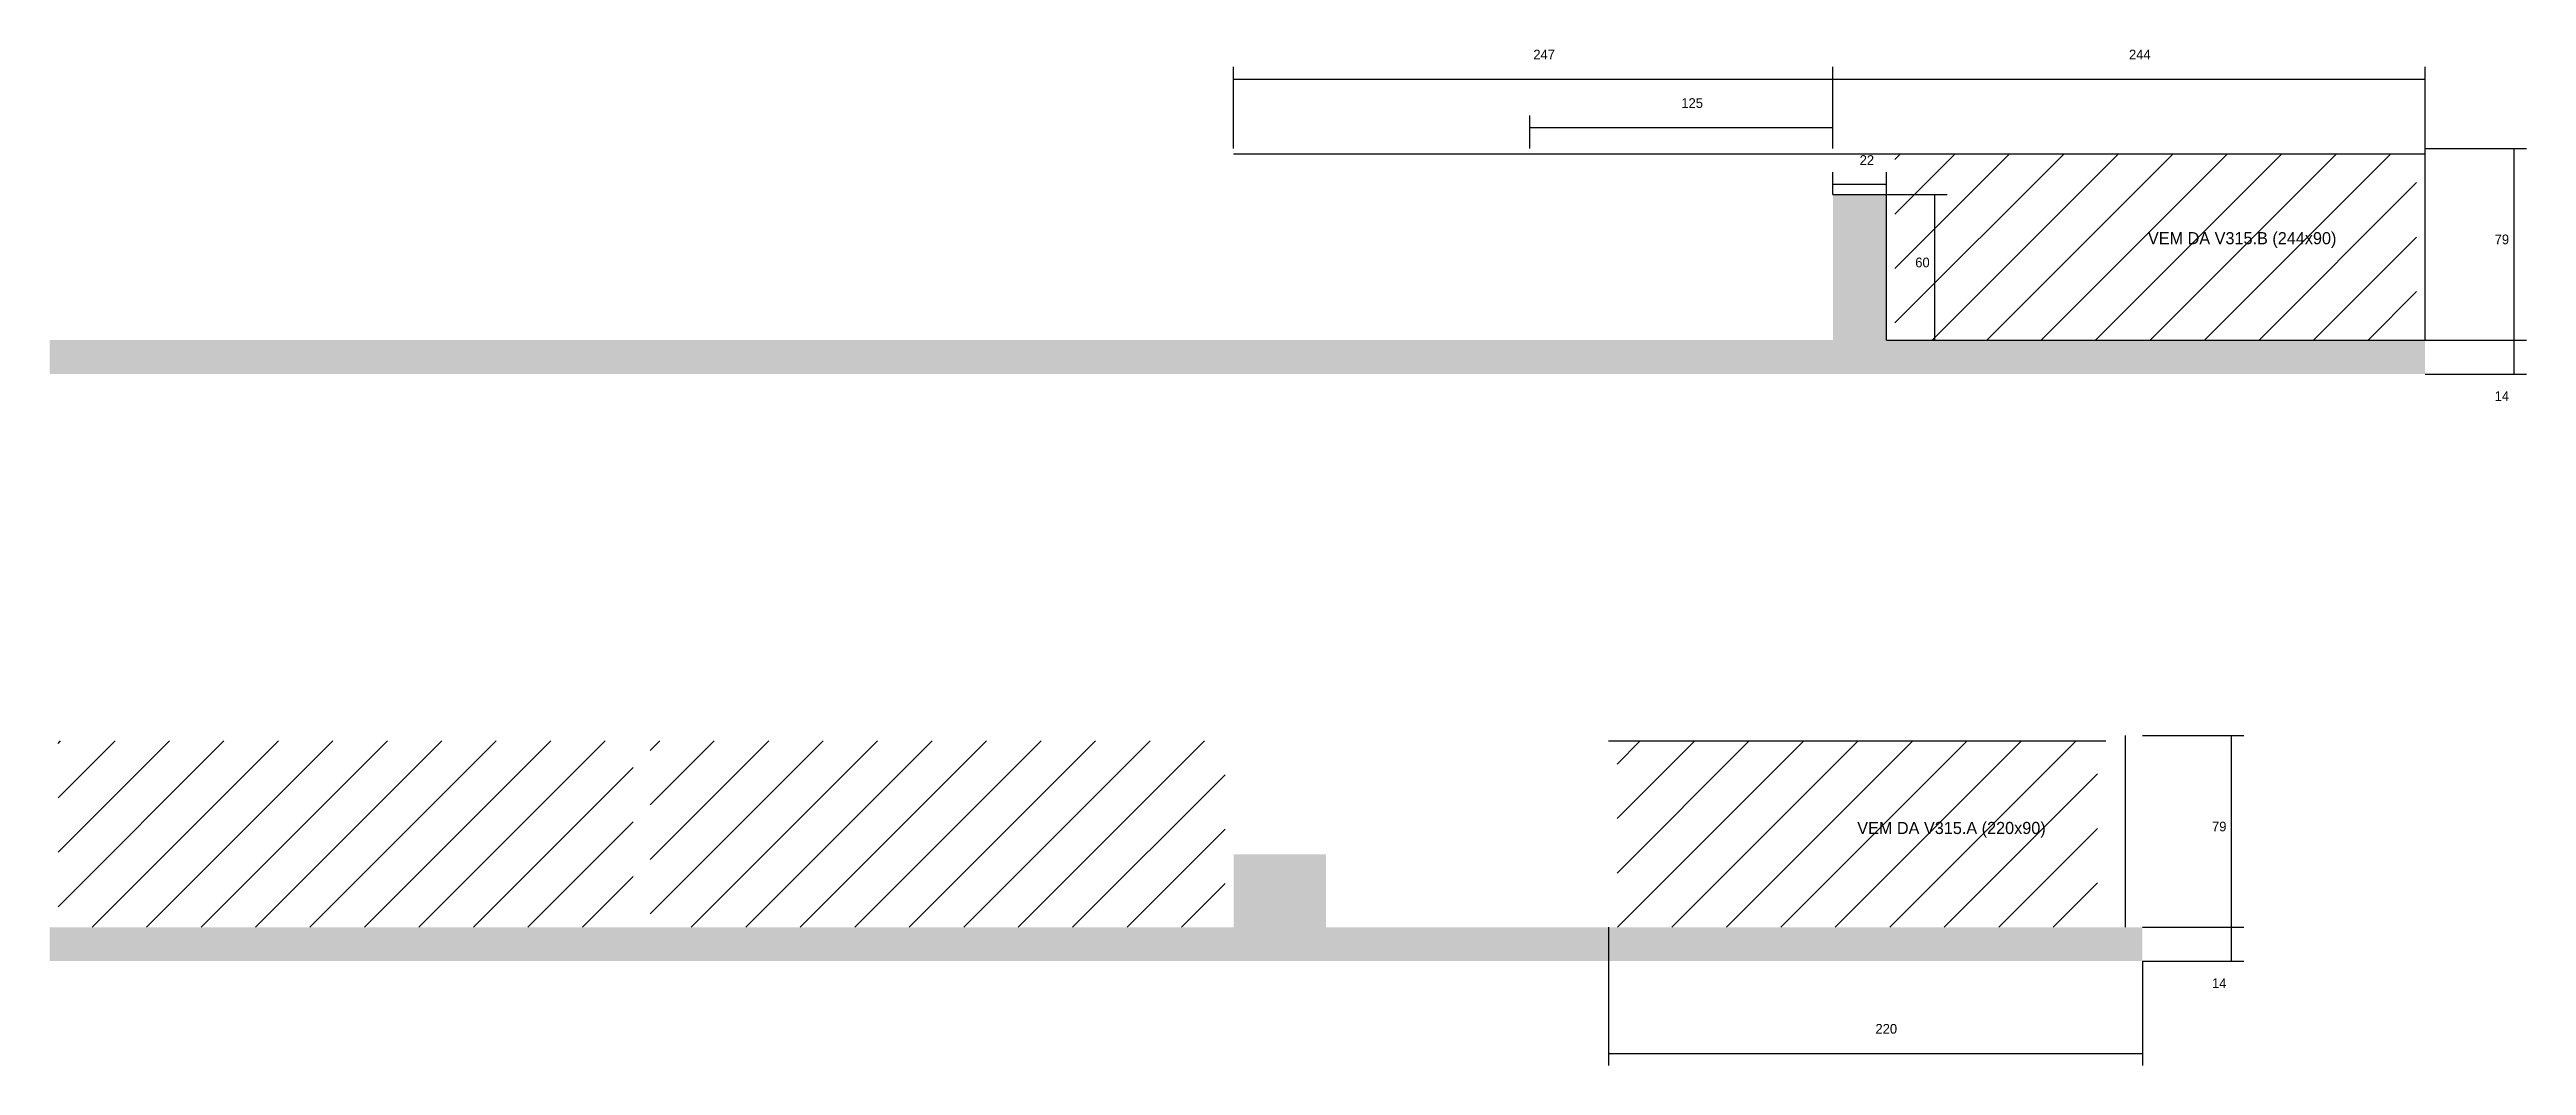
# Model space of a CAD drawing. Header units: metres. Extents: x -2848 to 22762, y -49062 to 1016.
# Drawn here: x -1600 to -579, y -46563 to -46144 of the extents above; entities that cross this region are included whole.
import ezdxf

# ---------------------------------------------------------------- set-up
doc = ezdxf.new("R2010")
doc.units = ezdxf.units.M
for name, color, linetype in [('COTA', 4, 'Continuous'), ('Hachura', 253, 'Continuous'), ('Painéis', 200, 'Continuous'), ('SARR_2.2x7', 40, 'Continuous'), ('Texto Seção', 7, 'Continuous')]:
    doc.layers.add(name, color=color, linetype=linetype)

msp = doc.modelspace()

# ---------------------------------------------------------------- texts
at = {"layer": 'COTA'}
for s, p in [('247', (-988.4, -46148.4)), ('244', (-742.9, -46148.4)), ('125', (-927.4, -46168.4)), ('22', (-853.9, -46191.9)), ('79', (-592.2, -46224.6)), ('60', (-831, -46234.1)), ('14', (-592.2, -46289.2)), ('79', (-708.7, -46466.6)), ('14', (-708.7, -46531.2)), ('220', (-847.4, -46550))]:
    msp.add_text(s, height=4, dxfattribs=at).set_placement(p)
at = {"layer": 'Texto Seção'}
for s, p in [('VEM DA V315.B^J(244x90)', (-735.1, -46224.6)), ('VEM DA V315.A^J(220x90)', (-854.9, -46467.7))]:
    msp.add_text(s, height=5, dxfattribs=at).set_placement(p)

# ---------------------------------------------------------------- hatches: boundary and pattern name
at = {"layer": 'COTA'}
h = msp.add_hatch(dxfattribs=at)
h.set_pattern_fill('AR-CONC', scale=0.03)
h.paths.add_polyline_path([(-842.9, -46204.1), (-864.9, -46204.1), (-864.9, -46264.1), (-1599.9, -46264.1), (-1599.9, -46278.1), (-978.4, -46278.1), (-620.9, -46278.1), (-620.9, -46264.1), (-842.9, -46264.1)])
h = msp.add_hatch(dxfattribs=at)
h.set_pattern_fill('AR-CONC', scale=0.03)
h.paths.add_polyline_path([(-1111.9, -46506.1), (-1599.9, -46506.1), (-1599.9, -46520.1), (-737.4, -46520.1), (-737.4, -46506.1), (-1073.9, -46506.1), (-1073.9, -46476.1), (-1111.9, -46476.1)])
at = {"layer": 'Hachura'}
h = msp.add_hatch(dxfattribs=at)
h.set_pattern_fill('ANSI31', scale=5)
h.paths.add_polyline_path([(-839.4, -46187.3), (-839.4, -46264.1), (-624.4, -46264.1), (-624.4, -46187.3)])
h = msp.add_hatch(dxfattribs=at)
h.set_pattern_fill('ANSI31', scale=5)
h.paths.add_polyline_path([(-1359.4, -46506.1), (-1359.4, -46429.3), (-1596.4, -46429.3), (-1596.4, -46506.1)])
h = msp.add_hatch(dxfattribs=at)
h.set_pattern_fill('ANSI31', scale=5)
h.paths.add_polyline_path([(-1115.4, -46429.3), (-1352.4, -46429.3), (-1352.4, -46506.1), (-1115.4, -46506.1)])
h = msp.add_hatch(dxfattribs=at)
h.set_pattern_fill('ANSI31', scale=5)
h.paths.add_polyline_path([(-755.9, -46506.1), (-755.9, -46429.3), (-953.9, -46429.3), (-953.9, -46506.1)])

# ---------------------------------------------------------------- linework, layer by layer
at = {"layer": 'COTA'}
for p, q in [((-1111.9, -46185.1), (-1111.9, -46151.5)), ((-1111.9, -46156.5), (-864.9, -46156.5)), ((-864.9, -46185.1), (-864.9, -46151.5)), ((-864.9, -46185.1), (-864.9, -46151.5)), ((-864.9, -46156.5), (-620.9, -46156.5)), ((-620.9, -46185.1), (-620.9, -46151.5)), ((-989.9, -46185.1), (-989.9, -46171.5)), ((-989.9, -46176.5), (-864.9, -46176.5)), ((-864.9, -46185.1), (-864.9, -46171.5)), ((-620.9, -46185.1), (-579.1, -46185.1)), ((-584.1, -46264.1), (-584.1, -46185.1)), ((-864.9, -46204.1), (-864.9, -46194.9)), ((-864.9, -46199.9), (-842.9, -46199.9)), ((-842.9, -46204.1), (-842.9, -46194.9)), ((-842.9, -46204.1), (-817.9, -46204.1)), ((-822.9, -46264.1), (-822.9, -46204.1)), ((-842.9, -46264.1), (-817.9, -46264.1)), ((-620.9, -46264.1), (-579.1, -46264.1)), ((-620.9, -46264.1), (-579.1, -46264.1)), ((-584.1, -46278.1), (-584.1, -46264.1)), ((-620.9, -46278.1), (-579.1, -46278.1)), ((-737.4, -46427.1), (-695.6, -46427.1)), ((-700.6, -46506.1), (-700.6, -46427.1)), ((-957.4, -46506.1), (-957.4, -46563.1)), ((-737.4, -46506.1), (-695.6, -46506.1)), ((-737.4, -46506.1), (-695.6, -46506.1)), ((-700.6, -46520.1), (-700.6, -46506.1)), ((-737.4, -46520.1), (-695.6, -46520.1)), ((-737.4, -46520.1), (-737.4, -46563.1)), ((-957.4, -46558.1), (-737.4, -46558.1))]:
    msp.add_line(p, q, dxfattribs=at)
at = {"layer": 'Painéis'}
for p, q in [((-620.9, -46264.1), (-620.9, -46185.1)), ((-864.9, -46204.1), (-842.9, -46204.1)), ((-842.9, -46264.1), (-842.9, -46204.1)), ((-842.9, -46264.1), (-620.9, -46264.1))]:
    msp.add_line(p, q, dxfattribs=at)
at = {"layer": 'SARR_2.2x7'}
for p, q in [((-1111.9, -46187.3), (-864.9, -46187.3)), ((-864.9, -46187.3), (-620.9, -46187.3)), ((-957.4, -46429.3), (-752.4, -46429.3)), ((-744.4, -46506.1), (-744.4, -46427.1))]:
    msp.add_line(p, q, dxfattribs=at)

msp.set_redraw_order([(e.dxf.handle, doc.entitydb.next_handle()) for e in msp.query("TEXT MTEXT ATTDEF DIMENSION ARC_DIMENSION")])  # texts and dimensions are drawn at this point

doc.saveas('drawing.dxf')
